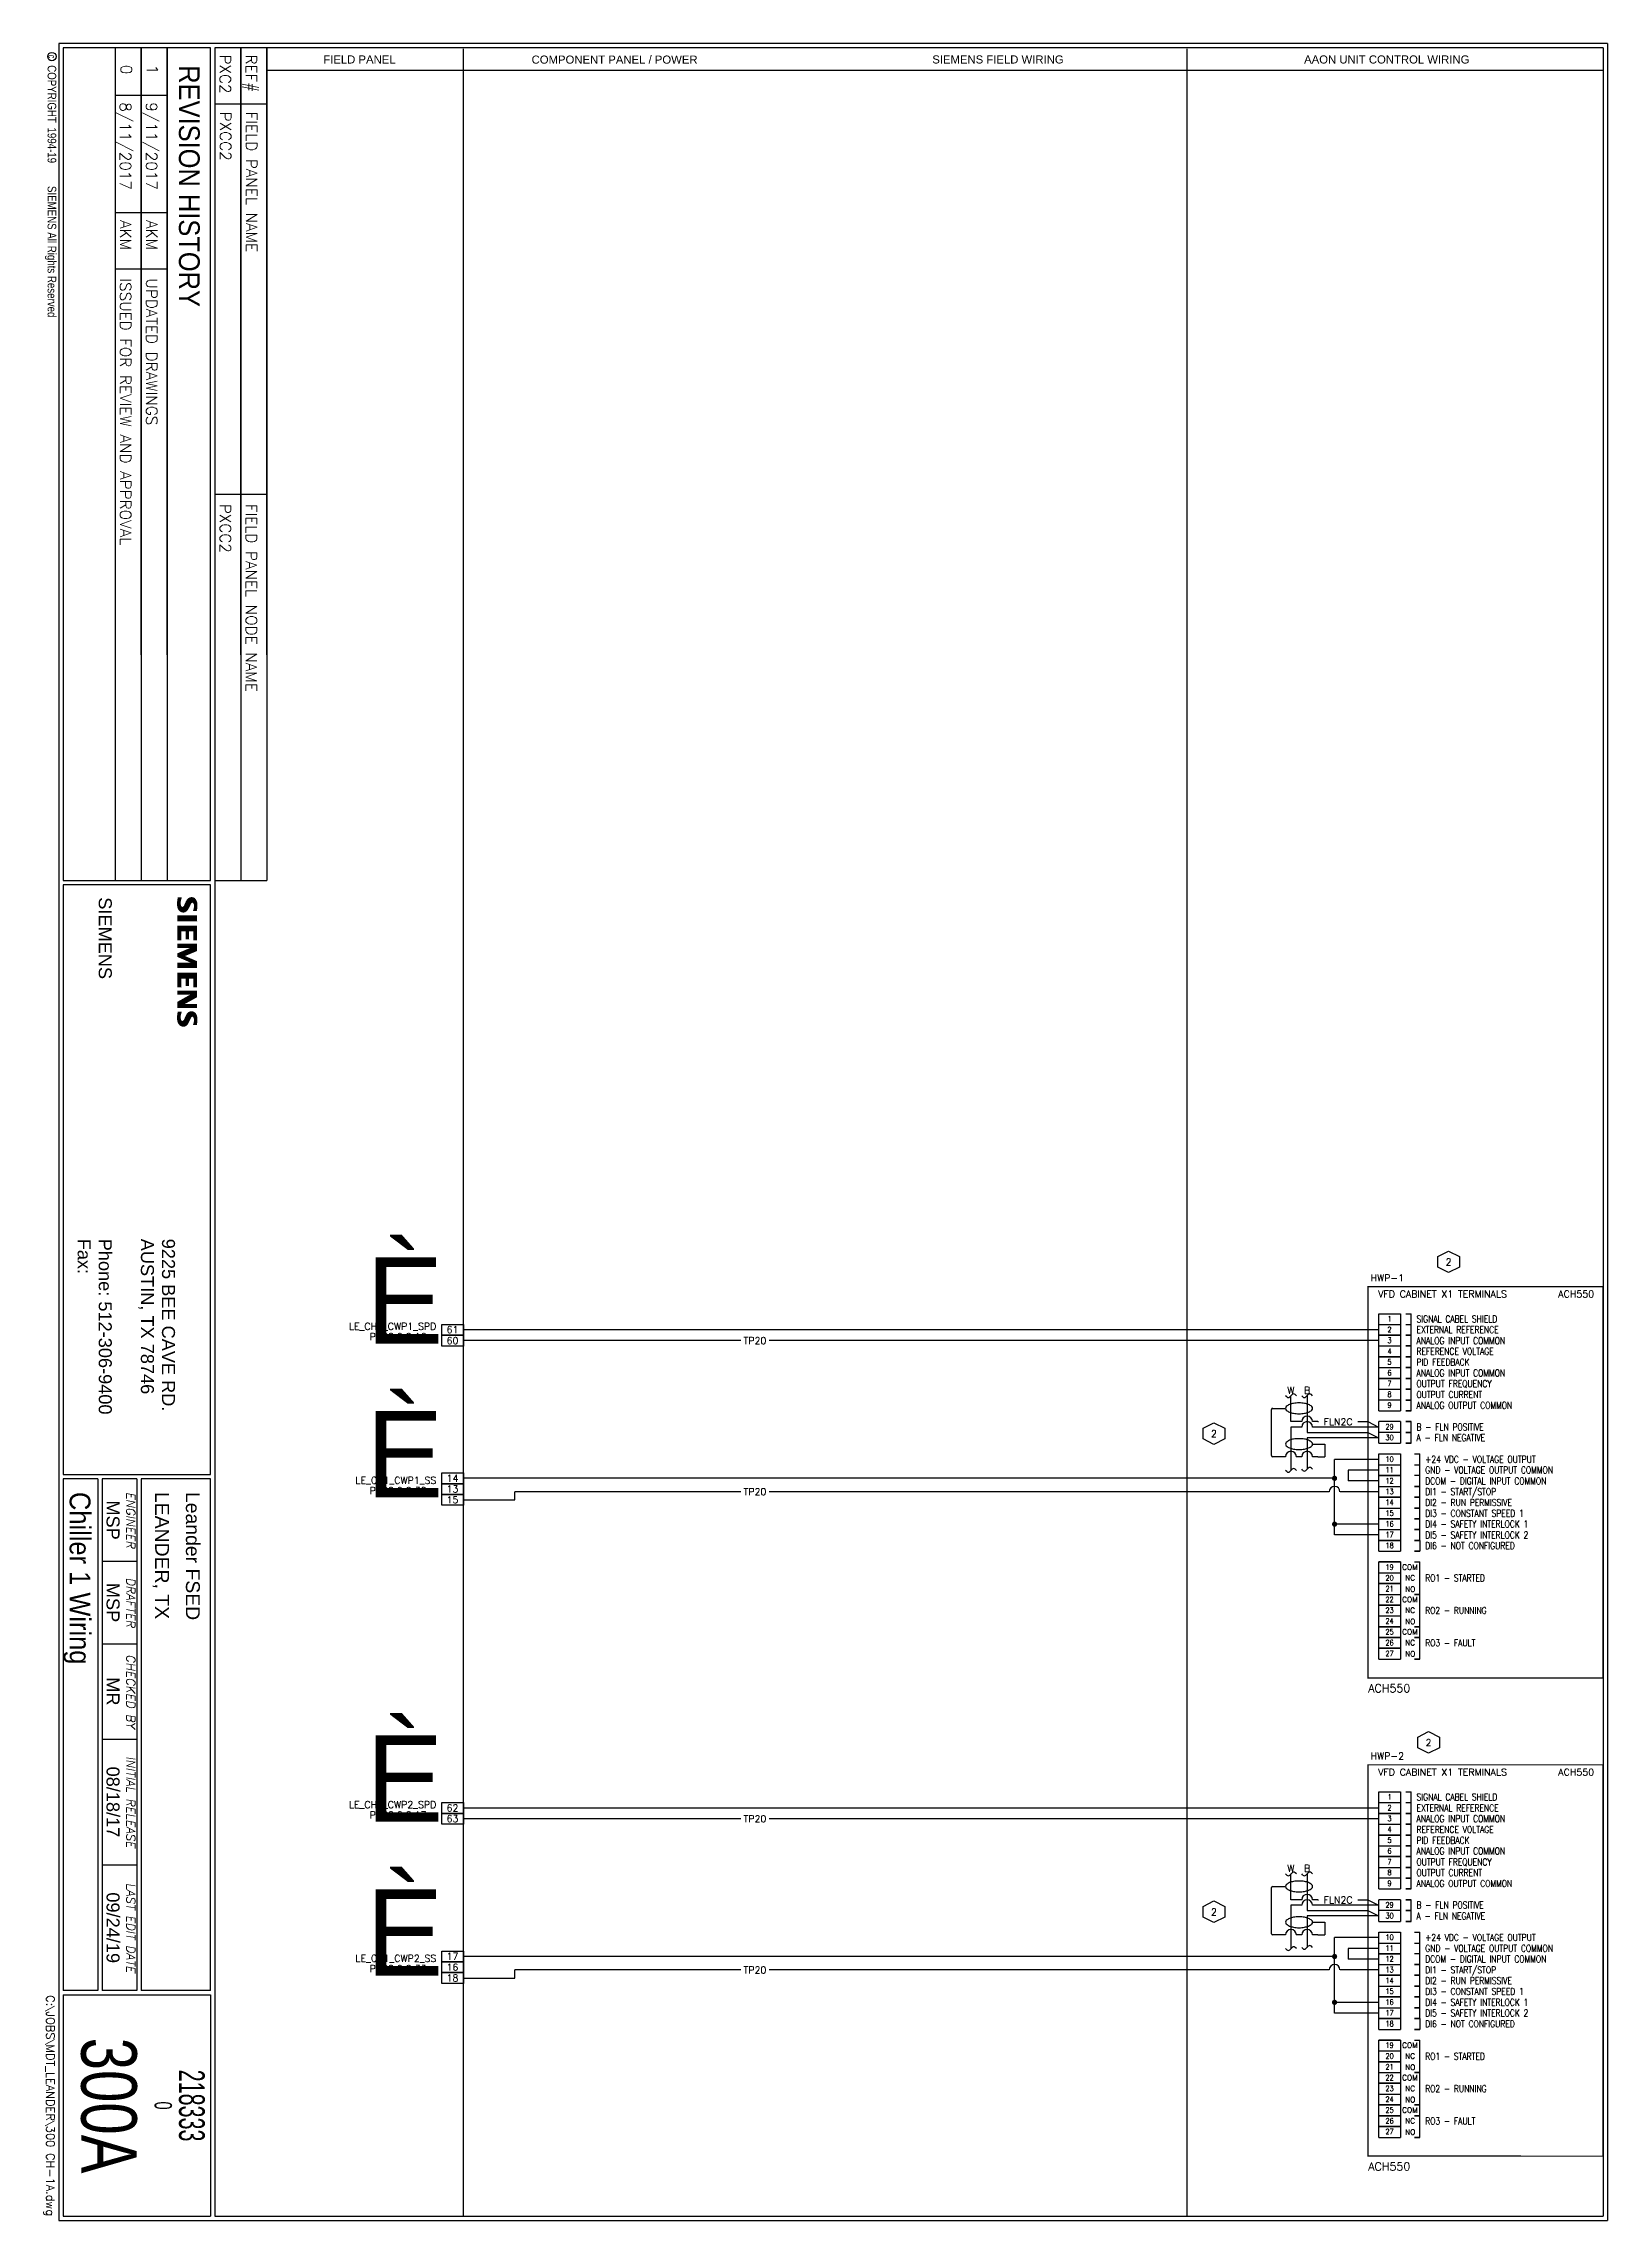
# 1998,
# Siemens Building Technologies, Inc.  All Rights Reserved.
# Model space of a CAD drawing. Extents: x -2.9 to 15.2, y -6.4 to 18.8.
import ezdxf
from ezdxf.enums import TextEntityAlignment as Align

# ---------------------------------------------------------------- set-up
doc = ezdxf.new("R2010")
doc.units = 0
doc.header["$LTSCALE"] = 0.25
doc.header["$MEASUREMENT"] = 0
doc.set_wipeout_variables(frame=1)
doc.linetypes.add('DASHED', pattern=[0.75, 0.5, -0.25])
doc.linetypes.add('DOTS', pattern=[0.25, 0, -0.25])
doc.layers.get('0').update_dxf_attribs({"linetype": 'CONTINUOUS'})
for name, color, linetype in [('ELECTRIC', 1, 'CONTINUOUS'), ('MECHSYS', 7, 'CONTINUOUS'), ('TITLE', 7, 'CONTINUOUS'), ('TITLE-REV', 7, 'CONTINUOUS'), ('TITLE_TEXT', 7, 'CONTINUOUS')]:
    doc.layers.add(name, color=color, linetype=linetype)
doc.styles.add('ARIAL', font='helv.shx')
doc.styles.add('ARIALNARROW', font='ARIALN.TTF')
doc.styles.add('HELV', font='helv')
doc.styles.add('NEWTXT', font='newtxt')
doc.styles.get("Standard").update_dxf_attribs({"font": 'simplex'})
doc.styles.add('TITLES', font='helv.shx', dxfattribs={"width": 0.75})
doc.styles.add('TITLES-JOBNO', font='helv.shx', dxfattribs={"width": 0.75})
doc.styles.add('TITLES-JOBTITLE', font='simplex.shx')
doc.styles.add('TITLES-SYS', font='helv.shx', dxfattribs={"width": 0.875})

msp = doc.modelspace()

# ---------------------------------------------------------------- texts
at = {"style": 'HELV'}
for s, p in [('FIELD PANEL', (0.781, 18.613)), ('COMPONENT PANEL / POWER', (3.734, 18.613)), ('SIEMENS FIELD WIRING', (8.171, 18.613)), ('AAON UNIT CONTROL WIRING', (12.671, 18.613))]:
    msp.add_text(s, height=0.09375, dxfattribs=at).set_placement(p, align=Align.MIDDLE)
at = {"layer": 'ELECTRIC', "color": 1}
for s, p in [('HWP-1', (12.484, 4.467)), ('HWP-2', (12.484, -1.069))]:
    msp.add_text(s, height=0.08, dxfattribs=at).set_placement(p)
at = {"layer": 'ELECTRIC'}
for p in [(12.457, -0.292), (12.457, -5.828)]:
    msp.add_text('ACH550', height=0.0938, dxfattribs=at).set_placement(p)

# ---------------------------------------------------------------- blocks, each defined once
blk = doc.blocks.new('SIEMENS')
at = {"layer": 'MECHSYS', "linetype": 'Continuous'}
for points in [[(0.077, 0.141), (0.09, 0.138), (0.098, 0.137), (0.098, 0.109), (0.084, 0.114), (0.071, 0.116), (0.059, 0.117), (0.046, 0.115), (0.044, 0.114), (0.037, 0.105), (0.043, 0.096), (0.051, 0.093), (0.077, 0.08), (0.091, 0.072), (0.1, 0.063), (0.106, 0.054), (0.109, 0.043), (0.109, 0.04), (0.107, 0.027), (0.101, 0.016), (0.092, 0.007), (0.082, 0.001), (0.07, -0.003), (0.056, -0.005), (0.047, -0.006), (0.033, -0.005), (0.024, -0.004), (0.011, -0.002), (0, 0), (0, 0.029), (0.014, 0.025), (0.028, 0.022), (0.04, 0.021), (0.044, 0.021), (0.059, 0.023), (0.067, 0.029), (0.068, 0.034), (0.061, 0.044), (0.058, 0.045), (0.029, 0.058), (0.016, 0.065), (0.007, 0.073), (0.005, 0.075), (-0.001, 0.087), (-0.003, 0.099), (-0.001, 0.112), (0.005, 0.123), (0.013, 0.13), (0.024, 0.136), (0.036, 0.14), (0.05, 0.142), (0.057, 0.142), (0.069, 0.141)], [(0.128, -0.003), (0.171, -0.003), (0.171, 0.139), (0.128, 0.139)], [(0.245, 0.113), (0.245, 0.082), (0.301, 0.082), (0.245, 0.082), (0.301, 0.082), (0.301, 0.058), (0.245, 0.058), (0.245, 0.025), (0.31, 0.025), (0.245, 0.025), (0.31, 0.025), (0.31, -0.003), (0.204, -0.003), (0.204, 0.139), (0.309, 0.139), (0.309, 0.113)], [(0.469, -0.003), (0.469, 0.091), (0.428, -0.004), (0.403, -0.004), (0.363, 0.091), (0.363, -0.003), (0.334, -0.003), (0.334, 0.139), (0.386, 0.139), (0.422, 0.052), (0.459, 0.139), (0.509, 0.139), (0.509, -0.003)], [(0.639, 0.058), (0.584, 0.058), (0.584, 0.025), (0.648, 0.025), (0.584, 0.025), (0.648, 0.025), (0.648, -0.003), (0.542, -0.003), (0.542, 0.139), (0.647, 0.139), (0.647, 0.113), (0.584, 0.113), (0.584, 0.082), (0.639, 0.082), (0.584, 0.082), (0.639, 0.082)], [(0.752, -0.003), (0.701, 0.088), (0.701, -0.003), (0.672, -0.003), (0.672, 0.139), (0.719, 0.139), (0.768, 0.05), (0.768, 0.139), (0.797, 0.139), (0.797, -0.003)], [(0.893, 0.116), (0.882, 0.117), (0.868, 0.115), (0.866, 0.114), (0.859, 0.105), (0.862, 0.098), (0.873, 0.093), (0.9, 0.08), (0.913, 0.073), (0.922, 0.065), (0.924, 0.063), (0.93, 0.051), (0.931, 0.039), (0.929, 0.026), (0.923, 0.015), (0.914, 0.007), (0.904, 0.001), (0.892, -0.003), (0.878, -0.005), (0.869, -0.006), (0.855, -0.005), (0.846, -0.004), (0.833, -0.002), (0.822, 0), (0.822, 0.029), (0.837, 0.025), (0.85, 0.022), (0.862, 0.021), (0.867, 0.021), (0.88, 0.023), (0.884, 0.024), (0.89, 0.033), (0.884, 0.043), (0.88, 0.045), (0.851, 0.058), (0.838, 0.065), (0.829, 0.073), (0.827, 0.075), (0.822, 0.086), (0.82, 0.099), (0.822, 0.112), (0.828, 0.123), (0.836, 0.131), (0.846, 0.136), (0.859, 0.14), (0.873, 0.142), (0.879, 0.142), (0.892, 0.141), (0.897, 0.141), (0.91, 0.139), (0.92, 0.137), (0.92, 0.109), (0.906, 0.114)]]:
    blk.add_hatch(color=134, dxfattribs=at).paths.add_polyline_path(points)
at = {"color": 7}
for p, q in [((0.171, 0.139), (0.171, 0.139)), ((0.301, 0.082), (0.301, 0.082)), ((0.648, 0.025), (0.648, 0.025)), ((0.768, 0.05), (0.768, 0.05))]:
    blk.add_line(p, q, dxfattribs=at)
blk = doc.blocks.new('TITLBLKVL')
at = {"layer": 'TITLE', "color": 134}
for p, q in [((20.062, 31.312), (-2.25, 31.312)), ((-2.25, 31.312), (-2.25, -0.063)), ((20.062, 31.312), (20.062, -0.063)), ((-2.25, -0.063), (20.062, -0.063))]:
    blk.add_line(p, q, dxfattribs=at)
at = {"layer": 'TITLE'}
for p, q in [((-2.188, 31.25), (-2.188, 19.25)), ((-0.063, 31.25), (-2.188, 31.25)), ((-0.687, 31.25), (-0.687, 19.25)), ((-0.063, 19.25), (-0.063, 31.25)), ((20, 31.25), (0, 31.25)), ((0, 31.25), (0, 0)), ((20, 31.25), (20, 0)), ((-2.188, 19.25), (-0.063, 19.25)), ((-2.188, 19.188), (-2.188, 10.688)), ((-0.063, 19.188), (-2.188, 19.188)), ((-0.063, 10.688), (-0.063, 19.188)), ((-2.188, 10.688), (-0.063, 10.688)), ((-2.188, 10.625), (-2.188, 3.25)), ((-1.687, 10.625), (-2.188, 10.625)), ((-1.687, 10.625), (-1.687, 3.25)), ((-1.625, 10.625), (-1.625, 3.25)), ((-1.125, 10.625), (-1.625, 10.625)), ((-1.125, 10.625), (-1.125, 3.25)), ((-1.062, 10.625), (-1.062, 3.25)), ((-0.063, 10.625), (-1.062, 10.625)), ((-0.063, 3.25), (-0.063, 10.625)), ((-1.625, 9.438), (-1.125, 9.438)), ((-1.625, 8.25), (-1.125, 8.25)), ((-1.625, 6.875), (-1.125, 6.875)), ((-1.625, 5.062), (-1.125, 5.062)), ((-1.687, 3.25), (-2.188, 3.25)), ((-2.188, 3.188), (-0.063, 3.188)), ((-2.188, 3.188), (-2.188, 0)), ((-1.125, 3.25), (-1.625, 3.25)), ((-0.063, 3.25), (-1.062, 3.25)), ((-0.063, 3.188), (-0.063, 0)), ((-2.188, 0), (-0.063, 0)), ((0, 0), (20, 0))]:
    blk.add_line(p, q, dxfattribs=at)
at = {"layer": 'TITLE_TEXT', "color": 255}
blk.add_circle((-2.349, 31.125), 0.06, dxfattribs=at)
at = {"layer": 'MECHSYS', "xscale": 2, "yscale": 2, "zscale": 2, "rotation": 270}
blk.add_blockref('SIEMENS', (-0.536, 19.005), dxfattribs=at)
at = {"layer": 'TITLE', "color": 8, "style": 'TITLES-JOBTITLE', "oblique": 10}
for s, p in [('ENGINEER', (-1.312, 10.031)), ('DRAFTER', (-1.312, 8.844)), ('CHECKED BY', (-1.312, 7.562)), ('INITIAL RELEASE', (-1.312, 5.969)), ('LAST EDIT DATE', (-1.312, 4.156))]:
    blk.add_text(s, height=0.125, rotation=270, dxfattribs=at).set_placement(p, align=Align.BOTTOM_CENTER)
at = {"layer": 'TITLE-REV', "style": 'TITLES-SYS', "width": 0.875}
blk.add_attdef('REVHISTORY', text='', height=0.3, rotation=270, dxfattribs=at).set_placement((-0.37, 31), align=Align.MIDDLE_LEFT)
at = {"layer": 'TITLE_TEXT', "color": 7, "style": 'ARIALNARROW', "width": 0.8}
blk.add_text('c', height=0.1, rotation=270, dxfattribs=at).set_placement((-2.349, 31.125), align=Align.MIDDLE)
at = {"layer": 'TITLE_TEXT', "color": 7, "style": 'ARIAL', "width": 0.8}
blk.add_text('COPYRIGHT', height=0.125, rotation=270, dxfattribs=at).set_placement((-2.412, 31))
for tag, p in [('COPY-DATE', (-2.348, 30.103)), ('COPY-NAME', (-2.348, 29.259))]:
    blk.add_attdef(tag, text='', height=0.125, rotation=270, dxfattribs=at).set_placement(p, align=Align.MIDDLE_LEFT)
at = {"layer": 'TITLE_TEXT', "style": 'ARIAL'}
for tag, p in [('BR_DIVISION', (-1.884, 19.009)), ('BR_NAME', (-1.58, 19.009)), ('BR_FAX', (-1.884, 14.088)), ('BR_PHONE', (-1.58, 14.088)), ('BR_COUNTRY', (-1.277, 14.088)), ('BR_CITY', (-0.973, 14.088)), ('BR_ADD2', (-0.67, 14.088)), ('BR_ADD1', (-0.366, 14.088))]:
    blk.add_attdef(tag, text='', height=0.188, rotation=270, dxfattribs=at).set_placement(p, align=Align.MIDDLE_LEFT)
at = {"layer": 'TITLE_TEXT', "style": 'TITLES-SYS', "width": 0.875}
blk.add_attdef('SYSTEM', (-2.094, 10.437), '', height=0.3, rotation=270, dxfattribs=at)
at = {"layer": 'TITLE_TEXT', "style": 'ARIAL'}
for tag, p in [('ENGR', (-1.562, 10.031)), ('DR', (-1.562, 8.844)), ('CHECK', (-1.562, 7.562)), ('CDATE', (-1.562, 5.969))]:
    blk.add_attdef(tag, text='', height=0.188, rotation=270, dxfattribs=at).set_placement(p, align=Align.CENTER)
at = {"layer": 'TITLE_TEXT', "style": 'ARIAL', "flags": 8}
for tag, p in [('LOCATION', (-0.762, 10.436)), ('JOB', (-0.319, 10.436))]:
    blk.add_attdef(tag, text='', height=0.2, rotation=270, dxfattribs=at).set_placement(p, align=Align.MIDDLE_LEFT)
blk.add_attdef('EDATE', text='', height=0.188, rotation=270, dxfattribs=at).set_placement((-1.562, 4.156), align=Align.CENTER)
at = {"layer": 'TITLE_TEXT'}
for tag, height, style, width, p in [('DWG', 0.8, 'TITLES', 0.75, (-1.926, 1.594)), ('JOB_NUMBER', 0.37, 'TITLES-JOBNO', 0.6, (-0.518, 1.594)), ('SYSTEM_ID', 0.25, 'TITLES-JOBNO', 0.6, (-0.87, 1.594))]:
    blk.add_attdef(tag, text='', height=height, rotation=270, dxfattribs=dict(at, style=style, width=width)).set_placement(p, align=Align.CENTER)
at = {"layer": 'TITLE_TEXT', "style": 'TITLES-JOBTITLE'}
blk.add_attdef('FULLDWG', text='', height=0.12, rotation=270, dxfattribs=at).set_placement((-2.43, 0), align=Align.RIGHT)
blk = doc.blocks.new('_SYSPTAO')
at = {"color": 1, "linetype": 'Continuous'}
for p, q in [((-0.25, 0.125), (-0.25, 0.25)), ((-0.25, 0.25), (0, 0.25)), ((-0.25, 0), (-0.25, 0.125)), ((0, 0.125), (-0.25, 0.125)), ((-0.25, 0.125), (0, 0.125)), ((0, 0), (-0.25, 0)), ((0, 0.25), (0, 0.125)), ((0, 0.125), (0, 0))]:
    blk.add_line(p, q, dxfattribs=at)
at = {"color": 7, "linetype": 'Continuous', "style": 'NEWTXT', "flags": 8}
blk.add_attdef('%%200', (-1.125, 0.028), '', height=1, dxfattribs=at)
at = {"color": 4, "linetype": 'Continuous', "flags": 8}
blk.add_attdef('PTNAME', text='', height=0.08, dxfattribs=at).set_placement((-0.313, 0.188), align=Align.RIGHT)
at = {"color": 7, "linetype": 'Continuous', "flags": 8}
for tag, p in [('T', (-1.085, 0.068)), ('CC', (-0.965, 0.068)), ('L', (-0.765, 0.068)), ('SS', (-0.655, 0.068)), ('PP', (-0.445, 0.068))]:
    blk.add_attdef(tag, p, '', height=0.08, dxfattribs=at)
blk.add_attdef('POINFUNC', text='', height=0.08, dxfattribs=at).set_placement((-0.312, -0.051), align=Align.RIGHT)
at = {"color": 1, "linetype": 'Continuous'}
for tag, p in [('TERM1', (-0.126, 0.188)), ('TERM2', (-0.126, 0.063))]:
    blk.add_attdef(tag, text='', height=0.08, dxfattribs=at).set_placement(p, align=Align.MIDDLE)
blk = doc.blocks.new('ABB_NO_BYP')
at = {"color": 1, "linetype": 'Continuous'}
for p, q in [((0, -0.062), (0, 0.062)), ((0, 0.062), (0.25, 0.062)), ((0.25, 0.062), (0.25, -0.062)), ((0, -0.188), (0, -0.062)), ((0, -0.062), (0.25, -0.062)), ((0, -0.312), (0, -0.188)), ((0, -0.188), (0.25, -0.188)), ((0.25, -0.188), (0, -0.188)), ((0.25, -0.062), (0.25, -0.188)), ((0.25, -0.188), (0.25, -0.312)), ((0, -0.438), (0, -0.312)), ((0, -0.312), (0.25, -0.312)), ((0, -0.562), (0, -0.438)), ((0, -0.438), (0.25, -0.438)), ((0.25, -0.438), (0, -0.438)), ((0.25, -0.312), (0.25, -0.438)), ((0.25, -0.438), (0.25, -0.562)), ((0, -0.688), (0, -0.562)), ((0, -0.562), (0.25, -0.562)), ((0, -0.812), (0, -0.688)), ((0.25, -0.688), (0, -0.688)), ((0, -0.688), (0.25, -0.688)), ((0.25, -0.562), (0.25, -0.688)), ((0.25, -0.688), (0.25, -0.812)), ((0, -0.938), (0, -0.812)), ((0, -0.812), (0.25, -0.812)), ((0, -1.062), (0, -0.938)), ((0.25, -0.938), (0, -0.938)), ((0.25, -0.938), (0, -0.938)), ((0.25, -0.812), (0.25, -0.938)), ((0.25, -0.938), (0.25, -1.062)), ((0, -1.062), (0.25, -1.062)), ((0.25, -1.188), (0, -1.188)), ((0, -1.312), (0, -1.188)), ((0.25, -1.188), (0.25, -1.312)), ((0.25, -1.312), (0, -1.312)), ((0.25, -1.312), (0, -1.312)), ((0, -1.438), (0, -1.312)), ((0, -1.438), (0.25, -1.438)), ((0.25, -1.312), (0.25, -1.438)), ((0, -1.688), (0, -1.562)), ((0, -1.562), (0.25, -1.562)), ((0, -1.812), (0, -1.688)), ((0, -1.688), (0.25, -1.688)), ((0.25, -1.562), (0.25, -1.688)), ((0.25, -1.688), (0.25, -1.812)), ((0, -1.938), (0, -1.812)), ((0.25, -1.812), (0, -1.812)), ((0, -1.812), (0.25, -1.812)), ((0, -2.062), (0, -1.938)), ((0, -1.938), (0.25, -1.938)), ((0.25, -1.812), (0.25, -1.938)), ((0.25, -1.938), (0.25, -2.062)), ((0, -2.188), (0, -2.062)), ((0, -2.062), (0.25, -2.062)), ((0.25, -2.062), (0, -2.062)), ((0, -2.312), (0, -2.188)), ((0, -2.188), (0.25, -2.188)), ((0.25, -2.062), (0.25, -2.188)), ((0.25, -2.188), (0.25, -2.312)), ((0, -2.438), (0, -2.312)), ((0.25, -2.312), (0, -2.312)), ((0, -2.312), (0.25, -2.312)), ((0, -2.562), (0, -2.438)), ((0, -2.438), (0.25, -2.438)), ((0.25, -2.312), (0.25, -2.438)), ((0.25, -2.438), (0.25, -2.562)), ((0, -2.688), (0, -2.562)), ((0.25, -2.562), (0, -2.562)), ((0, -2.562), (0.25, -2.562)), ((0, -2.688), (0.25, -2.688)), ((0.25, -2.562), (0.25, -2.688)), ((0, -2.938), (0, -2.812)), ((0, -2.812), (0.25, -2.812)), ((0.25, -2.812), (0, -2.812)), ((0, -3.062), (0, -2.938)), ((0, -2.938), (0.25, -2.938)), ((0.25, -2.812), (0.25, -2.938)), ((0.25, -2.938), (0.25, -3.062)), ((0, -3.188), (0, -3.062)), ((0.25, -3.062), (0, -3.062)), ((0, -3.062), (0.25, -3.062)), ((0, -3.312), (0, -3.188)), ((0, -3.188), (0.25, -3.188)), ((0.25, -3.062), (0.25, -3.188)), ((0.25, -3.188), (0.25, -3.312)), ((0, -3.438), (0, -3.312)), ((0, -3.312), (0.25, -3.312)), ((0.25, -3.312), (0, -3.312)), ((0, -3.562), (0, -3.438)), ((0, -3.438), (0.25, -3.438)), ((0.25, -3.312), (0.25, -3.438)), ((0.25, -3.438), (0.25, -3.562)), ((0, -3.688), (0, -3.562)), ((0, -3.562), (0.25, -3.562)), ((0.25, -3.562), (0, -3.562)), ((0.25, -3.562), (0, -3.562)), ((0, -3.812), (0, -3.688)), ((0.25, -3.688), (0, -3.688)), ((0, -3.688), (0.25, -3.688)), ((0.25, -3.562), (0.25, -3.688)), ((0.25, -3.688), (0.25, -3.812)), ((0, -3.938), (0, -3.812)), ((0, -3.812), (0.25, -3.812)), ((0.25, -3.812), (0, -3.812)), ((0, -3.938), (0.25, -3.938)), ((0.25, -3.812), (0.25, -3.938))]:
    blk.add_line(p, q, dxfattribs=at)
at = {"color": 7, "linetype": 'Continuous'}
for p, q in [((0.312, 0.062), (0.375, 0.062)), ((0.375, -0.188), (0.375, 0.062)), ((0.312, -0.062), (0.375, -0.062)), ((0.312, -0.188), (0.375, -0.188)), ((0.375, -0.188), (0.312, -0.188)), ((0.375, -0.438), (0.375, -0.188)), ((0.375, -0.312), (0.312, -0.312)), ((0.312, -0.312), (0.375, -0.312)), ((0.312, -0.438), (0.375, -0.438)), ((0.375, -0.438), (0.312, -0.438)), ((0.375, -0.688), (0.375, -0.438)), ((0.375, -0.562), (0.312, -0.562)), ((0.312, -0.562), (0.375, -0.562)), ((0.375, -0.688), (0.312, -0.688)), ((0.312, -0.688), (0.375, -0.688)), ((0.375, -0.938), (0.375, -0.688)), ((0.312, -0.812), (0.375, -0.812)), ((0.375, -0.812), (0.312, -0.812)), ((0.375, -0.938), (0.312, -0.938)), ((0.312, -0.938), (0.375, -0.938)), ((0.375, -0.938), (0.312, -0.938)), ((0.375, -1.062), (0.375, -0.938)), ((0.312, -1.062), (0.375, -1.062)), ((0.375, -1.062), (0.312, -1.062)), ((0.375, -1.187), (0.312, -1.187)), ((0.312, -1.187), (0.375, -1.187)), ((0.375, -1.312), (0.375, -1.187)), ((0.375, -1.312), (0.312, -1.312)), ((0.312, -1.312), (0.375, -1.312)), ((0.375, -1.312), (0.312, -1.312)), ((0.375, -1.438), (0.312, -1.438)), ((0.312, -1.438), (0.375, -1.438)), ((0.375, -1.438), (0.375, -1.312)), ((0.413, -1.562), (0.475, -1.562)), ((0.413, -1.688), (0.475, -1.688)), ((0.475, -1.812), (0.475, -1.562)), ((0.475, -1.812), (0.413, -1.812)), ((0.413, -1.938), (0.475, -1.938)), ((0.475, -1.938), (0.413, -1.938)), ((0.475, -2.062), (0.475, -1.812)), ((0.475, -2.062), (0.413, -2.062)), ((0.413, -2.062), (0.475, -2.062)), ((0.475, -2.188), (0.413, -2.188)), ((0.413, -2.188), (0.475, -2.188)), ((0.475, -2.312), (0.475, -2.062)), ((0.413, -2.312), (0.475, -2.312)), ((0.475, -2.312), (0.413, -2.312)), ((0.475, -2.438), (0.413, -2.438)), ((0.413, -2.438), (0.475, -2.438)), ((0.475, -2.562), (0.475, -2.312)), ((0.413, -2.562), (0.475, -2.562)), ((0.475, -2.562), (0.413, -2.562)), ((0.413, -2.688), (0.475, -2.688)), ((0.475, -2.688), (0.413, -2.688)), ((0.413, -2.812), (0.475, -2.812)), ((0.475, -3.188), (0.475, -2.812)), ((0.413, -3.188), (0.475, -3.188)), ((0.475, -3.188), (0.413, -3.188)), ((0.475, -3.438), (0.475, -3.188)), ((0.475, -3.688), (0.475, -3.438)), ((0.475, -3.562), (0.413, -3.562)), ((0.413, -3.562), (0.475, -3.562)), ((0.413, -3.688), (0.475, -3.688)), ((0.475, -3.688), (0.413, -3.688)), ((0.475, -3.938), (0.475, -3.688)), ((0.475, -3.938), (0.413, -3.938)), ((0.413, -3.938), (0.475, -3.938))]:
    blk.add_line(p, q, dxfattribs=at)
at = {"color": 7, "linetype": 'Continuous', "const_width": 0.015}
blk.add_lwpolyline([(-0.125, -4.155), (-0.125, 0.375), (2.594, 0.375), (2.594, -4.156)], close=True, dxfattribs=at)
at = {"layer": 'ELECTRIC'}
for p, q in [((0, -1.75), (-0.354, -1.75)), ((-0.354, -1.75), (-0.354, -1.875)), ((0, -1.875), (-0.354, -1.875))]:
    blk.add_line(p, q, dxfattribs=at)
at = {"layer": 'MECHSYS'}
blk.add_line((0.475, -2.562), (0.475, -2.688), dxfattribs=at)
at = {"color": 1}
for s, p in [('VFD CABINET X1 TERMINALS', (-0.008, 0.25)), ('ACH550', (2.078, 0.25))]:
    blk.add_text(s, height=0.08, dxfattribs=at).set_placement(p)
for s, p in [('COM', (0.271, -2.903)), ('NC', (0.305, -3.028)), ('COM', (0.271, -3.278)), ('NO', (0.305, -3.158)), ('NC', (0.305, -3.403)), ('NO', (0.305, -3.533)), ('COM', (0.271, -3.653)), ('NC', (0.305, -3.778)), ('NO', (0.305, -3.908))]:
    blk.add_text(s, height=0.0625).set_placement(p)
at = {"color": 7, "linetype": 'DASHED', "width": 0.8, "flags": 8}
blk.add_attdef('EQUIP', (-0.125, 0.458), '', height=0.12, dxfattribs=at)
blk.add_attdef('LOCAL', text='', height=0.12, dxfattribs=at).set_placement((1.25, 0.458), align=Align.RIGHT)
at = {"color": 1, "linetype": 'DASHED', "width": 0.8, "flags": 8}
for tag, p in [('1', (0.125, -0.028)), ('2', (0.125, -0.153)), ('3', (0.125, -0.278)), ('4', (0.125, -0.403)), ('5', (0.125, -0.528)), ('7', (0.125, -0.778)), ('6', (0.125, -0.653)), ('8', (0.125, -0.903)), ('9', (0.125, -1.028)), ('8', (0.125, -1.278)), ('9', (0.125, -1.403)), ('10', (0.125, -1.653)), ('11', (0.125, -1.778)), ('12', (0.125, -1.903)), ('13', (0.125, -2.028)), ('14', (0.125, -2.153)), ('15', (0.125, -2.278)), ('16', (0.125, -2.403)), ('17', (0.125, -2.528)), ('18', (0.125, -2.653)), ('20', (0.125, -3.028)), ('19', (0.125, -2.903)), ('21', (0.125, -3.153)), ('22', (0.125, -3.278)), ('23', (0.125, -3.403)), ('24', (0.125, -3.528)), ('25', (0.125, -3.653)), ('26', (0.125, -3.778)), ('27', (0.125, -3.903))]:
    blk.add_attdef(tag, text='', height=0.0625, dxfattribs=at).set_placement(p, align=Align.CENTER)
at = {"color": 7, "linetype": 'Continuous', "width": 0.8, "flags": 8}
for p in [(0.438, -0.039), (0.438, -0.164), (0.438, -0.289), (0.438, -0.414), (0.438, -0.539), (0.438, -0.664), (0.438, -0.789), (0.438, -0.914), (0.438, -1.039), (0.438, -1.289), (0.438, -1.414), (0.538, -1.664), (0.538, -1.789), (0.538, -1.914), (0.538, -2.039), (0.538, -2.164), (0.538, -2.289), (0.538, -2.414), (0.538, -2.539), (0.538, -2.664), (0.538, -3.039), (0.538, -3.414), (0.538, -3.789)]:
    blk.add_attdef('TERMD', p, '', height=0.08, dxfattribs=at)
blk = doc.blocks.new('_SYSPTDO')
at = {"color": 1, "linetype": 'Continuous'}
for p, q in [((-0.25, 0.25), (-0.25, 0.375)), ((-0.25, 0.375), (0, 0.375)), ((0, 0.375), (0, 0.25)), ((-0.25, 0.125), (-0.25, 0.25)), ((0, 0.25), (-0.25, 0.25)), ((-0.25, 0.25), (0, 0.25)), ((-0.25, 0), (-0.25, 0.125)), ((0, 0.125), (-0.25, 0.125)), ((-0.25, 0.125), (0, 0.125)), ((0, 0), (-0.25, 0)), ((0, 0.25), (0, 0.125)), ((0, 0.125), (0, 0))]:
    blk.add_line(p, q, dxfattribs=at)
at = {"color": 7, "linetype": 'Continuous', "style": 'NEWTXT', "flags": 8}
blk.add_attdef('%%200', (-1.125, 0.09), '', height=1, dxfattribs=at)
at = {"color": 4, "linetype": 'Continuous', "flags": 8}
blk.add_attdef('PTNAME', text='', height=0.08, dxfattribs=at).set_placement((-0.313, 0.25), align=Align.RIGHT)
at = {"color": 1, "linetype": 'Continuous'}
for tag, p in [('TERM1', (-0.126, 0.313)), ('TERM2', (-0.126, 0.188)), ('TERM3', (-0.126, 0.063))]:
    blk.add_attdef(tag, text='', height=0.08, dxfattribs=at).set_placement(p, align=Align.MIDDLE)
at = {"color": 7, "linetype": 'Continuous', "flags": 8}
for tag, p in [('T', (-1.085, 0.13)), ('CC', (-0.965, 0.13)), ('L', (-0.765, 0.13)), ('SS', (-0.655, 0.13)), ('PP', (-0.445, 0.13))]:
    blk.add_attdef(tag, p, '', height=0.08, dxfattribs=at)
blk.add_attdef('POINFUNC', text='', height=0.08, dxfattribs=at).set_placement((-0.312, 0.011), align=Align.RIGHT)
blk = doc.blocks.new('_SYSITAG')
for p, q in [((-0.125, 0.062), (0, 0.125)), ((-0.125, -0.062), (-0.125, 0.062)), ((0, 0.125), (0.125, 0.062)), ((0.125, 0.062), (0.125, -0.062)), ((0, -0.125), (-0.125, -0.062)), ((0.125, -0.062), (0, -0.125))]:
    blk.add_line(p, q)
at = {"color": 1}
blk.add_attdef('TERMTAG', text='', height=0.08, dxfattribs=at).set_placement((-0.001, -0.002), align=Align.MIDDLE)
blk = doc.blocks.new('JUMP-E')
at = {"color": 1}
for p, q in [((-0.0625, 0), (-0.125, 0)), ((0.125, 0), (0.0625, 0))]:
    blk.add_line(p, q, dxfattribs=at)
blk.add_arc((0, 0), 0.0625, 0, 180, dxfattribs=at)
blk = doc.blocks.new('SQB')
for p, q in [((0, 0.125), (-0.027, 0.098)), ((-0.027, 0.027), (0.027, -0.027)), ((0.027, -0.098), (0, -0.125))]:
    blk.add_line(p, q)
for centre, start, end in [((0.008, 0.063), 135, 225), ((-0.008, -0.063), 315, 45)]:
    blk.add_arc(centre, 0.05, start, end)
blk = doc.blocks.new('A$C45081FC0')
at = {"color": 1}
for p, q in [((0.313, 0.587), (0.313, 0.886)), ((0.5, 0.886), (0.5, 0.462)), ((0.1, 0.74), (0.25, 0.74)), ((0.375, 0.587), (0.313, 0.587)), ((0.438, 0.524), (0.313, 0.524)), ((0.313, 0.524), (0.313, 0.021)), ((1.328, 0.524), (0.563, 0.524)), ((0.625, 0.587), (1.203, 0.587)), ((1.203, 0.587), (1.328, 0.524)), ((0.5, 0.462), (1.203, 0.462)), ((0.5, 0.399), (0.5, 0.035)), ((1.328, 0.399), (0.5, 0.399)), ((0.563, 0.326), (0.689, 0.326)), ((0.689, 0.326), (0.704, 0.326)), ((0.704, 0.326), (0.704, 0.18)), ((1.203, 0.462), (1.328, 0.399)), ((0.25, 0.18), (0.188, 0.18)), ((0.438, 0.18), (0.375, 0.18)), ((0.438, 0.18), (0.375, 0.18)), ((0.625, 0.18), (0.563, 0.18)), ((0.625, 0.18), (0.689, 0.18)), ((0.689, 0.18), (0.704, 0.18))]:
    blk.add_line(p, q, dxfattribs=at)
for centre, radius, start, end in [((0.278, 0.74), 0.028, 133.9999, 180), ((0.339, 0.678), 0.115, 111.8014, 133.9999), ((0.379, 0.576), 0.225, 99.4076, 111.8014), ((0.406, 0.413), 0.39, 90, 99.4076), ((0.406, 0.413), 0.39, 80.5924, 90), ((0.433, 0.576), 0.225, 68.1986, 80.5924), ((0.474, 0.678), 0.115, 46.0001, 68.1986), ((0.535, 0.74), 0.028, 0, 46.0001), ((0.278, 0.74), 0.028, 180, 226.0001), ((0.339, 0.803), 0.115, 226.0001, 248.1986), ((0.379, 0.905), 0.225, 248.1986, 260.5924), ((0.406, 1.068), 0.39, 260.5924, 270), ((0.406, 1.068), 0.39, 270, 279.4076), ((0.433, 0.905), 0.225, 279.4076, 291.8014), ((0.474, 0.803), 0.115, 291.8014, 313.9999), ((0.535, 0.74), 0.028, 313.9999, 360), ((0.278, 0.326), 0.028, 133.9999, 180), ((0.278, 0.326), 0.028, 180, 226.0001), ((0.339, 0.263), 0.115, 111.8014, 133.9999), ((0.339, 0.389), 0.115, 226.0001, 248.1986), ((0.379, 0.162), 0.225, 99.4076, 111.8014), ((0.379, 0.491), 0.225, 248.1986, 260.5924), ((0.406, -0.001), 0.39, 90, 99.4076), ((0.406, 0.653), 0.39, 260.5924, 270), ((0.406, -0.001), 0.39, 80.5924, 90), ((0.406, 0.653), 0.39, 270, 279.4076), ((0.433, 0.162), 0.225, 68.1986, 80.5924), ((0.433, 0.491), 0.225, 279.4076, 291.8014), ((0.474, 0.263), 0.115, 46.0001, 68.1986), ((0.474, 0.389), 0.115, 291.8014, 313.9999), ((0.535, 0.326), 0.028, 0, 46.0001), ((0.535, 0.326), 0.028, 313.9999, 360), ((0.313, 0.18), 0.0625, 0, 180), ((0.5, 0.18), 0.0625, 0, 180)]:
    blk.add_arc(centre, radius, start, end, dxfattribs=at)
at = {"layer": 'ELECTRIC', "color": 1}
for p, q in [((0.087, 0.193), (0.087, 0.728)), ((0.188, 0.18), (0.1, 0.18))]:
    blk.add_line(p, q, dxfattribs=at)
at = {"layer": 'ELECTRIC'}
blk.add_line((0.313, 0.524), (0.313, 0.282), dxfattribs=at)
blk.add_arc((0.1, 0.728), 0.0125, 90, 180, dxfattribs=at)
at = {"layer": 'ELECTRIC', "color": 1}
blk.add_arc((0.1, 0.193), 0.0125, 180, 270, dxfattribs=at)
at = {"color": 1, "xscale": 0.5, "yscale": 0.5, "zscale": 0.5, "rotation": 270}
for p in [(0.313, 0.886), (0.5, 0.886), (0.313, 0.021), (0.5, 0.035)]:
    blk.add_blockref('SQB', p, dxfattribs=at)
at = {"color": 2, "linetype": 'DOTS'}
blk.add_blockref('JUMP-E', (0.5, 0.587), dxfattribs=at)
at = {"layer": 'ELECTRIC'}
for s, p in [('W', (0.313, 0.886)), ('B', (0.5, 0.886))]:
    blk.add_text(s, height=0.08, dxfattribs=at).set_placement(p, align=Align.BOTTOM_CENTER)
at = {"layer": 'ELECTRIC', "insert": (0.859, 0.584), "char_height": 0.08, "width": 0.45003, "attachment_point": 5, "bg_fill": 3, "box_fill_scale": 1, "bg_fill_color": 256, "bg_fill_transparency": 3932447}
blk.add_mtext('\\pxqc;FLN2C', dxfattribs=at)
at = {"color": 2, "linetype": 'DOTS'}
blk.add_blockref('JUMP-E', (0.5, 0.524), dxfattribs=at)
blk = doc.blocks.new('_CTLRS')
for p, q in [((0, 0), (0, -0.188)), ((4.375, 0), (0, 0)), ((0.406, 0), (0.406, -0.188)), ((3.219, 0), (3.219, -0.188)), ((6, -0.188), (6, 0)), ((0, -0.188), (6, -0.188)), ((0, -0.188), (0.062, -0.188))]:
    blk.add_line(p, q)
at = {"layer": 'TITLE-REV'}
blk.add_line((0, 0), (6, 0), dxfattribs=at)
for tag, p in [('DATE', (0.048, -0.153)), ('ENGR', (0.46, -0.151)), ('DES', (3.286, -0.152))]:
    blk.add_attdef(tag, p, '', height=0.08)
blk = doc.blocks.new('_REV')
for p, q in [((0, 0), (0, -0.188)), ((4.375, 0), (0, 0)), ((0.344, 0), (0.344, -0.188)), ((1.188, 0), (1.188, -0.188)), ((1.594, 0), (1.594, -0.188)), ((6, -0.188), (6, 0)), ((0, -0.188), (6, -0.188)), ((0, -0.188), (0.062, -0.188))]:
    blk.add_line(p, q)
at = {"layer": 'TITLE-REV'}
blk.add_line((0, 0), (6, 0), dxfattribs=at)
blk.add_attdef('NOTES', text='', height=0.08).set_placement((0.156, -0.147), align=Align.CENTER)
for tag, p in [('DATE', (0.392, -0.153)), ('ENGR', (1.241, -0.151)), ('DES', (1.661, -0.152))]:
    blk.add_attdef(tag, p, '', height=0.08)

# ---------------------------------------------------------------- linework, layer by layer
for points in [[(1.984, 18.738, 0.015, 0.015, 0), (1.984, -6.356, 0.015, 0.015, 0)], [(10.359, 18.738, 0.015, 0.015, 0), (10.359, -6.356, 0.015, 0.015, 0)], [(-0.289, 18.488, 0.015, 0.015, 0), (15.175, 18.488, 0.015, 0.015, 0)]]:
    msp.add_lwpolyline(points, format="xyseb")
at = {"layer": 'ELECTRIC'}
for p, q in [((12.578, 3.905), (1.984, 3.905)), ((12.578, 3.78), (1.984, 3.78)), ((12.578, 2.405), (12.067, 2.405)), ((12.067, 1.53), (12.067, 2.405)), ((12.067, 2.186), (1.984, 2.186)), ((12.005, 2.03), (2.578, 2.03)), ((2.578, 1.936), (2.578, 2.03)), ((12.578, 2.03), (12.13, 2.03)), ((1.984, 1.936), (2.578, 1.936)), ((12.578, 1.655), (12.067, 1.655)), ((12.578, 1.53), (12.067, 1.53)), ((12.578, -1.631), (1.984, -1.631)), ((12.578, -1.756), (1.984, -1.756)), ((12.578, -3.131), (12.067, -3.131)), ((12.067, -4.006), (12.067, -3.131)), ((12.067, -3.35), (1.984, -3.35)), ((12.005, -3.506), (2.578, -3.506)), ((2.578, -3.6), (2.578, -3.506)), ((12.578, -3.506), (12.13, -3.506)), ((1.984, -3.6), (2.578, -3.6)), ((12.578, -3.881), (12.067, -3.881)), ((12.578, -4.006), (12.067, -4.006))]:
    msp.add_line(p, q, dxfattribs=at)
at = {"layer": 'ELECTRIC', "const_width": 0.03}
for points in [[(12.052, 2.186, 1), (12.082, 2.186, 1)], [(12.052, 1.655, 1), (12.082, 1.655, 1)], [(12.052, -3.35, 1), (12.082, -3.35, 1)], [(12.052, -3.881, 1), (12.082, -3.881, 1)]]:
    msp.add_lwpolyline(points, format="xyb", close=True, dxfattribs=at)
at = {"layer": 'ELECTRIC'}
for centre in [(12.067, 2.03), (12.067, -3.506)]:
    msp.add_arc(centre, 0.0625, 0, 180, dxfattribs=at)

# ---------------------------------------------------------------- block references
for p in [(10.671, 2.704), (10.671, -2.832)]:
    msp.add_blockref('_SYSITAG', p).add_auto_attribs({'TERMTAG': '2'})
ref = msp.add_blockref('ABB_NO_BYP', (12.578, 4.03), dxfattribs=at)
ref.add_attrib('TERMD', 'B - FLN POSITIVE', (13.015, 2.741), dxfattribs={"layer": '0', "color": 7, "linetype": 'Continuous', "height": 0.08, "width": 0.8})
ref.add_attrib('TERMD', 'A - FLN NEGATIVE', (13.015, 2.616), dxfattribs={"layer": '0', "color": 7, "linetype": 'Continuous', "height": 0.08, "width": 0.8})
ref.add_attrib('TERMD', 'GND - VOLTAGE OUTPUT COMMON', (13.116, 2.241), dxfattribs={"layer": '0', "color": 7, "linetype": 'Continuous', "height": 0.08, "width": 0.8})
ref.add_attrib('TERMD', '+24 VDC - VOLTAGE OUTPUT', (13.116, 2.366), dxfattribs={"layer": '0', "color": 7, "linetype": 'Continuous', "height": 0.08, "width": 0.8})
ref.add_attrib('TERMD', 'DI1 - START/STOP', (13.116, 1.991), dxfattribs={"layer": '0', "color": 7, "linetype": 'Continuous', "height": 0.08, "width": 0.8})
ref.add_attrib('TERMD', 'DCOM - DIGITAL INPUT COMMON', (13.116, 2.116), dxfattribs={"layer": '0', "color": 7, "linetype": 'Continuous', "height": 0.08, "width": 0.8})
ref.add_attrib('TERMD', 'ANALOG OUTPUT COMMON', (13.015, 2.991), dxfattribs={"layer": '0', "color": 7, "linetype": 'Continuous', "height": 0.08, "width": 0.8})
ref.add_attrib('TERMD', 'EXTERNAL REFERENCE', (13.015, 3.866), dxfattribs={"layer": '0', "color": 7, "linetype": 'Continuous', "height": 0.08, "width": 0.8})
ref.add_attrib('TERMD', 'ANALOG INPUT COMMON', (13.015, 3.741), dxfattribs={"layer": '0', "color": 7, "linetype": 'Continuous', "height": 0.08, "width": 0.8})
ref.add_attrib('TERMD', 'PID FEEDBACK', (13.015, 3.491), dxfattribs={"layer": '0', "color": 7, "linetype": 'Continuous', "height": 0.08, "width": 0.8})
ref.add_attrib('TERMD', 'ANALOG INPUT COMMON', (13.015, 3.366), dxfattribs={"layer": '0', "color": 7, "linetype": 'Continuous', "height": 0.08, "width": 0.8})
ref.add_attrib('TERMD', 'OUTPUT FREQUENCY', (13.015, 3.241), dxfattribs={"layer": '0', "color": 7, "linetype": 'Continuous', "height": 0.08, "width": 0.8})
ref.add_attrib('TERMD', 'OUTPUT CURRENT', (13.015, 3.116), dxfattribs={"layer": '0', "color": 7, "linetype": 'Continuous', "height": 0.08, "width": 0.8})
ref.add_attrib('TERMD', 'REFERENCE VOLTAGE', (13.015, 3.616), dxfattribs={"layer": '0', "color": 7, "linetype": 'Continuous', "height": 0.08, "width": 0.8})
ref.add_attrib('TERMD', 'SIGNAL CABEL SHIELD', (13.015, 3.991), dxfattribs={"layer": '0', "color": 7, "linetype": 'Continuous', "height": 0.08, "width": 0.8})
ref.add_attrib('TERMD', 'DI6 - NOT CONFIGURED', (13.116, 1.366), dxfattribs={"layer": '0', "color": 7, "linetype": 'Continuous', "height": 0.08, "width": 0.8})
ref.add_attrib('TERMD', 'DI5 - SAFETY INTERLOCK 2', (13.116, 1.491), dxfattribs={"layer": '0', "color": 7, "linetype": 'Continuous', "height": 0.08, "width": 0.8})
ref.add_attrib('TERMD', 'DI3 - CONSTANT SPEED 1', (13.116, 1.741), dxfattribs={"layer": '0', "color": 7, "linetype": 'Continuous', "height": 0.08, "width": 0.8})
ref.add_attrib('TERMD', 'DI2 - RUN PERMISSIVE', (13.116, 1.866), dxfattribs={"layer": '0', "color": 7, "linetype": 'Continuous', "height": 0.08, "width": 0.8})
ref.add_attrib('TERMD', 'DI4 - SAFETY INTERLOCK 1', (13.116, 1.616), dxfattribs={"layer": '0', "color": 7, "linetype": 'Continuous', "height": 0.08, "width": 0.8})
ref.add_attrib('TERMD', 'RO2 - RUNNING', (13.116, 0.616), dxfattribs={"layer": '0', "color": 7, "linetype": 'Continuous', "height": 0.08, "width": 0.8})
ref.add_attrib('TERMD', 'RO3 - FAULT', (13.116, 0.241), dxfattribs={"layer": '0', "color": 7, "linetype": 'Continuous', "height": 0.08, "width": 0.8})
ref.add_attrib('TERMD', 'RO1 - STARTED', (13.116, 0.991), dxfattribs={"layer": '0', "color": 7, "linetype": 'Continuous', "height": 0.08, "width": 0.8})
ref.add_attrib('8', '29', dxfattribs={"layer": '0', "color": 1, "linetype": 'DASHED', "height": 0.0625, "width": 0.8}).set_placement((12.703, 2.752), align=Align.CENTER)
ref.add_attrib('9', '30', dxfattribs={"layer": '0', "color": 1, "linetype": 'DASHED', "height": 0.0625, "width": 0.8}).set_placement((12.703, 2.627), align=Align.CENTER)
ref.add_attrib('10', '10', dxfattribs={"layer": '0', "color": 1, "linetype": 'DASHED', "height": 0.0625, "width": 0.8}).set_placement((12.703, 2.377), align=Align.CENTER)
ref.add_attrib('11', '11', dxfattribs={"layer": '0', "color": 1, "linetype": 'DASHED', "height": 0.0625, "width": 0.8}).set_placement((12.703, 2.252), align=Align.CENTER)
ref.add_attrib('12', '12', dxfattribs={"layer": '0', "color": 1, "linetype": 'DASHED', "height": 0.0625, "width": 0.8}).set_placement((12.703, 2.127), align=Align.CENTER)
ref.add_attrib('13', '13', dxfattribs={"layer": '0', "color": 1, "linetype": 'DASHED', "height": 0.0625, "width": 0.8}).set_placement((12.703, 2.002), align=Align.CENTER)
ref.add_attrib('14', '14', dxfattribs={"layer": '0', "color": 1, "linetype": 'DASHED', "height": 0.0625, "width": 0.8}).set_placement((12.703, 1.877), align=Align.CENTER)
ref.add_attrib('15', '15', dxfattribs={"layer": '0', "color": 1, "linetype": 'DASHED', "height": 0.0625, "width": 0.8}).set_placement((12.703, 1.752), align=Align.CENTER)
ref.add_attrib('16', '16', dxfattribs={"layer": '0', "color": 1, "linetype": 'DASHED', "height": 0.0625, "width": 0.8}).set_placement((12.703, 1.627), align=Align.CENTER)
ref.add_attrib('17', '17', dxfattribs={"layer": '0', "color": 1, "linetype": 'DASHED', "height": 0.0625, "width": 0.8}).set_placement((12.703, 1.502), align=Align.CENTER)
ref.add_attrib('18', '18', dxfattribs={"layer": '0', "color": 1, "linetype": 'DASHED', "height": 0.0625, "width": 0.8}).set_placement((12.703, 1.377), align=Align.CENTER)
ref.add_attrib('19', '19', dxfattribs={"layer": '0', "color": 1, "linetype": 'DASHED', "height": 0.0625, "width": 0.8}).set_placement((12.703, 1.127), align=Align.CENTER)
ref.add_attrib('20', '20', dxfattribs={"layer": '0', "color": 1, "linetype": 'DASHED', "height": 0.0625, "width": 0.8}).set_placement((12.703, 1.002), align=Align.CENTER)
ref.add_attrib('21', '21', dxfattribs={"layer": '0', "color": 1, "linetype": 'DASHED', "height": 0.0625, "width": 0.8}).set_placement((12.703, 0.877), align=Align.CENTER)
ref.add_attrib('22', '22', dxfattribs={"layer": '0', "color": 1, "linetype": 'DASHED', "height": 0.0625, "width": 0.8}).set_placement((12.703, 0.752), align=Align.CENTER)
ref.add_attrib('23', '23', dxfattribs={"layer": '0', "color": 1, "linetype": 'DASHED', "height": 0.0625, "width": 0.8}).set_placement((12.703, 0.627), align=Align.CENTER)
ref.add_attrib('24', '24', dxfattribs={"layer": '0', "color": 1, "linetype": 'DASHED', "height": 0.0625, "width": 0.8}).set_placement((12.703, 0.502), align=Align.CENTER)
ref.add_attrib('25', '25', dxfattribs={"layer": '0', "color": 1, "linetype": 'DASHED', "height": 0.0625, "width": 0.8}).set_placement((12.703, 0.377), align=Align.CENTER)
ref.add_attrib('26', '26', dxfattribs={"layer": '0', "color": 1, "linetype": 'DASHED', "height": 0.0625, "width": 0.8}).set_placement((12.703, 0.252), align=Align.CENTER)
ref.add_attrib('27', '27', dxfattribs={"layer": '0', "color": 1, "linetype": 'DASHED', "height": 0.0625, "width": 0.8}).set_placement((12.703, 0.127), align=Align.CENTER)
ref.add_attrib('9', '9', dxfattribs={"layer": '0', "color": 1, "linetype": 'DASHED', "height": 0.0625, "width": 0.8}).set_placement((12.703, 3.002), align=Align.CENTER)
ref.add_attrib('8', '8', dxfattribs={"layer": '0', "color": 1, "linetype": 'DASHED', "height": 0.0625, "width": 0.8}).set_placement((12.703, 3.127), align=Align.CENTER)
ref.add_attrib('7', '7', dxfattribs={"layer": '0', "color": 1, "linetype": 'DASHED', "height": 0.0625, "width": 0.8}).set_placement((12.703, 3.252), align=Align.CENTER)
ref.add_attrib('6', '6', dxfattribs={"layer": '0', "color": 1, "linetype": 'DASHED', "height": 0.0625, "width": 0.8}).set_placement((12.703, 3.377), align=Align.CENTER)
ref.add_attrib('5', '5', dxfattribs={"layer": '0', "color": 1, "linetype": 'DASHED', "height": 0.0625, "width": 0.8}).set_placement((12.703, 3.502), align=Align.CENTER)
ref.add_attrib('4', '4', dxfattribs={"layer": '0', "color": 1, "linetype": 'DASHED', "height": 0.0625, "width": 0.8}).set_placement((12.703, 3.627), align=Align.CENTER)
ref.add_attrib('3', '3', dxfattribs={"layer": '0', "color": 1, "linetype": 'DASHED', "height": 0.0625, "width": 0.8}).set_placement((12.703, 3.752), align=Align.CENTER)
ref.add_attrib('2', '2', dxfattribs={"layer": '0', "color": 1, "linetype": 'DASHED', "height": 0.0625, "width": 0.8}).set_placement((12.703, 3.877), align=Align.CENTER)
ref.add_attrib('1', '1', dxfattribs={"layer": '0', "color": 1, "linetype": 'DASHED', "height": 0.0625, "width": 0.8}).set_placement((12.703, 4.002), align=Align.CENTER)
ref = msp.add_blockref('_SYSPTDO', (1.984, 1.874), dxfattribs=at)
ref.add_attrib('PTNAME', 'LE_CH1_CWP1_SS', dxfattribs={"layer": '0', "color": 4, "linetype": 'Continuous', "height": 0.08, "flags": 8}).set_placement((1.671, 2.124), align=Align.RIGHT)
ref.add_attrib('T', 'PXC2:0.0.32', (0.899, 2.004), dxfattribs={"layer": '0', "color": 7, "linetype": 'Continuous', "height": 0.08, "flags": 8})
ref.add_attrib('%%200', '%%200', (0.859, 1.964), dxfattribs={"layer": '0', "color": 7, "linetype": 'Continuous', "height": 1, "style": 'NEWTXT', "flags": 8})
ref.add_attrib('TERM1', '14', dxfattribs={"layer": '0', "color": 1, "linetype": 'Continuous', "height": 0.08}).set_placement((1.858, 2.187), align=Align.MIDDLE)
ref.add_attrib('TERM2', '13', dxfattribs={"layer": '0', "color": 1, "linetype": 'Continuous', "height": 0.08}).set_placement((1.858, 2.062), align=Align.MIDDLE)
ref.add_attrib('TERM3', '15', dxfattribs={"layer": '0', "color": 1, "linetype": 'Continuous', "height": 0.08}).set_placement((1.858, 1.937), align=Align.MIDDLE)
ref = msp.add_blockref('ABB_NO_BYP', (12.578, -1.506), dxfattribs=at)
ref.add_attrib('TERMD', 'B - FLN POSITIVE', (13.015, -2.795), dxfattribs={"layer": '0', "color": 7, "linetype": 'Continuous', "height": 0.08, "width": 0.8})
ref.add_attrib('TERMD', 'A - FLN NEGATIVE', (13.015, -2.92), dxfattribs={"layer": '0', "color": 7, "linetype": 'Continuous', "height": 0.08, "width": 0.8})
ref.add_attrib('TERMD', 'GND - VOLTAGE OUTPUT COMMON', (13.116, -3.295), dxfattribs={"layer": '0', "color": 7, "linetype": 'Continuous', "height": 0.08, "width": 0.8})
ref.add_attrib('TERMD', '+24 VDC - VOLTAGE OUTPUT', (13.116, -3.17), dxfattribs={"layer": '0', "color": 7, "linetype": 'Continuous', "height": 0.08, "width": 0.8})
ref.add_attrib('TERMD', 'DI1 - START/STOP', (13.116, -3.545), dxfattribs={"layer": '0', "color": 7, "linetype": 'Continuous', "height": 0.08, "width": 0.8})
ref.add_attrib('TERMD', 'DCOM - DIGITAL INPUT COMMON', (13.116, -3.42), dxfattribs={"layer": '0', "color": 7, "linetype": 'Continuous', "height": 0.08, "width": 0.8})
ref.add_attrib('TERMD', 'ANALOG OUTPUT COMMON', (13.015, -2.545), dxfattribs={"layer": '0', "color": 7, "linetype": 'Continuous', "height": 0.08, "width": 0.8})
ref.add_attrib('TERMD', 'EXTERNAL REFERENCE', (13.015, -1.67), dxfattribs={"layer": '0', "color": 7, "linetype": 'Continuous', "height": 0.08, "width": 0.8})
ref.add_attrib('TERMD', 'ANALOG INPUT COMMON', (13.015, -1.795), dxfattribs={"layer": '0', "color": 7, "linetype": 'Continuous', "height": 0.08, "width": 0.8})
ref.add_attrib('TERMD', 'PID FEEDBACK', (13.015, -2.045), dxfattribs={"layer": '0', "color": 7, "linetype": 'Continuous', "height": 0.08, "width": 0.8})
ref.add_attrib('TERMD', 'ANALOG INPUT COMMON', (13.015, -2.17), dxfattribs={"layer": '0', "color": 7, "linetype": 'Continuous', "height": 0.08, "width": 0.8})
ref.add_attrib('TERMD', 'OUTPUT FREQUENCY', (13.015, -2.295), dxfattribs={"layer": '0', "color": 7, "linetype": 'Continuous', "height": 0.08, "width": 0.8})
ref.add_attrib('TERMD', 'OUTPUT CURRENT', (13.015, -2.42), dxfattribs={"layer": '0', "color": 7, "linetype": 'Continuous', "height": 0.08, "width": 0.8})
ref.add_attrib('TERMD', 'REFERENCE VOLTAGE', (13.015, -1.92), dxfattribs={"layer": '0', "color": 7, "linetype": 'Continuous', "height": 0.08, "width": 0.8})
ref.add_attrib('TERMD', 'SIGNAL CABEL SHIELD', (13.015, -1.545), dxfattribs={"layer": '0', "color": 7, "linetype": 'Continuous', "height": 0.08, "width": 0.8})
ref.add_attrib('TERMD', 'DI6 - NOT CONFIGURED', (13.116, -4.17), dxfattribs={"layer": '0', "color": 7, "linetype": 'Continuous', "height": 0.08, "width": 0.8})
ref.add_attrib('TERMD', 'DI5 - SAFETY INTERLOCK 2', (13.116, -4.045), dxfattribs={"layer": '0', "color": 7, "linetype": 'Continuous', "height": 0.08, "width": 0.8})
ref.add_attrib('TERMD', 'DI3 - CONSTANT SPEED 1', (13.116, -3.795), dxfattribs={"layer": '0', "color": 7, "linetype": 'Continuous', "height": 0.08, "width": 0.8})
ref.add_attrib('TERMD', 'DI2 - RUN PERMISSIVE', (13.116, -3.67), dxfattribs={"layer": '0', "color": 7, "linetype": 'Continuous', "height": 0.08, "width": 0.8})
ref.add_attrib('TERMD', 'DI4 - SAFETY INTERLOCK 1', (13.116, -3.92), dxfattribs={"layer": '0', "color": 7, "linetype": 'Continuous', "height": 0.08, "width": 0.8})
ref.add_attrib('TERMD', 'RO2 - RUNNING', (13.116, -4.92), dxfattribs={"layer": '0', "color": 7, "linetype": 'Continuous', "height": 0.08, "width": 0.8})
ref.add_attrib('TERMD', 'RO3 - FAULT', (13.116, -5.295), dxfattribs={"layer": '0', "color": 7, "linetype": 'Continuous', "height": 0.08, "width": 0.8})
ref.add_attrib('TERMD', 'RO1 - STARTED', (13.116, -4.545), dxfattribs={"layer": '0', "color": 7, "linetype": 'Continuous', "height": 0.08, "width": 0.8})
ref.add_attrib('8', '29', dxfattribs={"layer": '0', "color": 1, "linetype": 'DASHED', "height": 0.0625, "width": 0.8}).set_placement((12.703, -2.784), align=Align.CENTER)
ref.add_attrib('9', '30', dxfattribs={"layer": '0', "color": 1, "linetype": 'DASHED', "height": 0.0625, "width": 0.8}).set_placement((12.703, -2.909), align=Align.CENTER)
ref.add_attrib('10', '10', dxfattribs={"layer": '0', "color": 1, "linetype": 'DASHED', "height": 0.0625, "width": 0.8}).set_placement((12.703, -3.159), align=Align.CENTER)
ref.add_attrib('11', '11', dxfattribs={"layer": '0', "color": 1, "linetype": 'DASHED', "height": 0.0625, "width": 0.8}).set_placement((12.703, -3.284), align=Align.CENTER)
ref.add_attrib('12', '12', dxfattribs={"layer": '0', "color": 1, "linetype": 'DASHED', "height": 0.0625, "width": 0.8}).set_placement((12.703, -3.409), align=Align.CENTER)
ref.add_attrib('13', '13', dxfattribs={"layer": '0', "color": 1, "linetype": 'DASHED', "height": 0.0625, "width": 0.8}).set_placement((12.703, -3.534), align=Align.CENTER)
ref.add_attrib('14', '14', dxfattribs={"layer": '0', "color": 1, "linetype": 'DASHED', "height": 0.0625, "width": 0.8}).set_placement((12.703, -3.659), align=Align.CENTER)
ref.add_attrib('15', '15', dxfattribs={"layer": '0', "color": 1, "linetype": 'DASHED', "height": 0.0625, "width": 0.8}).set_placement((12.703, -3.784), align=Align.CENTER)
ref.add_attrib('16', '16', dxfattribs={"layer": '0', "color": 1, "linetype": 'DASHED', "height": 0.0625, "width": 0.8}).set_placement((12.703, -3.909), align=Align.CENTER)
ref.add_attrib('17', '17', dxfattribs={"layer": '0', "color": 1, "linetype": 'DASHED', "height": 0.0625, "width": 0.8}).set_placement((12.703, -4.034), align=Align.CENTER)
ref.add_attrib('18', '18', dxfattribs={"layer": '0', "color": 1, "linetype": 'DASHED', "height": 0.0625, "width": 0.8}).set_placement((12.703, -4.159), align=Align.CENTER)
ref.add_attrib('19', '19', dxfattribs={"layer": '0', "color": 1, "linetype": 'DASHED', "height": 0.0625, "width": 0.8}).set_placement((12.703, -4.409), align=Align.CENTER)
ref.add_attrib('20', '20', dxfattribs={"layer": '0', "color": 1, "linetype": 'DASHED', "height": 0.0625, "width": 0.8}).set_placement((12.703, -4.534), align=Align.CENTER)
ref.add_attrib('21', '21', dxfattribs={"layer": '0', "color": 1, "linetype": 'DASHED', "height": 0.0625, "width": 0.8}).set_placement((12.703, -4.659), align=Align.CENTER)
ref.add_attrib('22', '22', dxfattribs={"layer": '0', "color": 1, "linetype": 'DASHED', "height": 0.0625, "width": 0.8}).set_placement((12.703, -4.784), align=Align.CENTER)
ref.add_attrib('23', '23', dxfattribs={"layer": '0', "color": 1, "linetype": 'DASHED', "height": 0.0625, "width": 0.8}).set_placement((12.703, -4.909), align=Align.CENTER)
ref.add_attrib('24', '24', dxfattribs={"layer": '0', "color": 1, "linetype": 'DASHED', "height": 0.0625, "width": 0.8}).set_placement((12.703, -5.034), align=Align.CENTER)
ref.add_attrib('25', '25', dxfattribs={"layer": '0', "color": 1, "linetype": 'DASHED', "height": 0.0625, "width": 0.8}).set_placement((12.703, -5.159), align=Align.CENTER)
ref.add_attrib('26', '26', dxfattribs={"layer": '0', "color": 1, "linetype": 'DASHED', "height": 0.0625, "width": 0.8}).set_placement((12.703, -5.284), align=Align.CENTER)
ref.add_attrib('27', '27', dxfattribs={"layer": '0', "color": 1, "linetype": 'DASHED', "height": 0.0625, "width": 0.8}).set_placement((12.703, -5.409), align=Align.CENTER)
ref.add_attrib('9', '9', dxfattribs={"layer": '0', "color": 1, "linetype": 'DASHED', "height": 0.0625, "width": 0.8}).set_placement((12.703, -2.534), align=Align.CENTER)
ref.add_attrib('8', '8', dxfattribs={"layer": '0', "color": 1, "linetype": 'DASHED', "height": 0.0625, "width": 0.8}).set_placement((12.703, -2.409), align=Align.CENTER)
ref.add_attrib('7', '7', dxfattribs={"layer": '0', "color": 1, "linetype": 'DASHED', "height": 0.0625, "width": 0.8}).set_placement((12.703, -2.284), align=Align.CENTER)
ref.add_attrib('6', '6', dxfattribs={"layer": '0', "color": 1, "linetype": 'DASHED', "height": 0.0625, "width": 0.8}).set_placement((12.703, -2.159), align=Align.CENTER)
ref.add_attrib('5', '5', dxfattribs={"layer": '0', "color": 1, "linetype": 'DASHED', "height": 0.0625, "width": 0.8}).set_placement((12.703, -2.034), align=Align.CENTER)
ref.add_attrib('4', '4', dxfattribs={"layer": '0', "color": 1, "linetype": 'DASHED', "height": 0.0625, "width": 0.8}).set_placement((12.703, -1.909), align=Align.CENTER)
ref.add_attrib('3', '3', dxfattribs={"layer": '0', "color": 1, "linetype": 'DASHED', "height": 0.0625, "width": 0.8}).set_placement((12.703, -1.784), align=Align.CENTER)
ref.add_attrib('2', '2', dxfattribs={"layer": '0', "color": 1, "linetype": 'DASHED', "height": 0.0625, "width": 0.8}).set_placement((12.703, -1.659), align=Align.CENTER)
ref.add_attrib('1', '1', dxfattribs={"layer": '0', "color": 1, "linetype": 'DASHED', "height": 0.0625, "width": 0.8}).set_placement((12.703, -1.534), align=Align.CENTER)
ref = msp.add_blockref('_SYSPTDO', (1.984, -3.662), dxfattribs=at)
ref.add_attrib('PTNAME', 'LE_CH1_CWP2_SS', dxfattribs={"layer": '0', "color": 4, "linetype": 'Continuous', "height": 0.08, "flags": 8}).set_placement((1.671, -3.412), align=Align.RIGHT)
ref.add_attrib('T', 'PXC2:0.0.33', (0.899, -3.532), dxfattribs={"layer": '0', "color": 7, "linetype": 'Continuous', "height": 0.08, "flags": 8})
ref.add_attrib('%%200', '%%200', (0.859, -3.572), dxfattribs={"layer": '0', "color": 7, "linetype": 'Continuous', "height": 1, "style": 'NEWTXT', "flags": 8})
ref.add_attrib('TERM1', '17', dxfattribs={"layer": '0', "color": 1, "linetype": 'Continuous', "height": 0.08}).set_placement((1.858, -3.349), align=Align.MIDDLE)
ref.add_attrib('TERM2', '16', dxfattribs={"layer": '0', "color": 1, "linetype": 'Continuous', "height": 0.08}).set_placement((1.858, -3.474), align=Align.MIDDLE)
ref.add_attrib('TERM3', '18', dxfattribs={"layer": '0', "color": 1, "linetype": 'Continuous', "height": 0.08}).set_placement((1.858, -3.599), align=Align.MIDDLE)
at = {"layer": 'MECHSYS'}
ref = msp.add_blockref('TITLBLKVL', (-0.891, -6.356), dxfattribs=dict(at, xscale=0.8033, yscale=0.8033, zscale=0.8033))
ref.add_attrib('JOB', 'Leander FSED', dxfattribs={"layer": 'TITLE_TEXT', "height": 0.16066, "rotation": 270, "style": 'ARIAL'}).set_placement((-1.147, 2.028), align=Align.MIDDLE_LEFT)
ref.add_attrib('LOCATION', 'LEANDER, TX', dxfattribs={"layer": 'TITLE_TEXT', "height": 0.16066, "rotation": 270, "style": 'ARIAL'}).set_placement((-1.503, 2.028), align=Align.MIDDLE_LEFT)
ref.add_attrib('JOB_NUMBER', '218333', dxfattribs={"layer": 'TITLE_TEXT', "height": 0.2972, "rotation": 270, "style": 'TITLES-JOBNO', "width": 0.6}).set_placement((-1.307, -5.076), align=Align.CENTER)
ref.add_attrib('DWG', '300A', dxfattribs={"layer": 'TITLE_TEXT', "height": 0.6426, "rotation": 270, "style": 'TITLES', "width": 0.75}).set_placement((-2.439, -5.076), align=Align.CENTER)
ref.add_attrib('SYSTEM', 'Chiller 1 Wiring', (-2.573, 2.028), dxfattribs={"layer": 'TITLE_TEXT', "height": 0.24099, "rotation": 270, "style": 'TITLES-SYS', "width": 0.875})
ref.add_attrib('SYSTEM_ID', '0', dxfattribs={"layer": 'TITLE_TEXT', "height": 0.201, "rotation": 270, "style": 'TITLES-JOBNO', "width": 0.6}).set_placement((-1.59, -5.076), align=Align.CENTER)
ref.add_attrib('FULLDWG', 'C:\\JOBS\\MDT_LEANDER\\300 CH-1A.dwg', dxfattribs={"layer": 'TITLE_TEXT', "height": 0.0964, "rotation": 270, "style": 'TITLES-JOBTITLE'}).set_placement((-2.843, -6.356), align=Align.RIGHT)
ref.add_attrib('BR_NAME', 'SIEMENS', dxfattribs={"layer": 'TITLE_TEXT', "height": 0.1506, "rotation": 270, "style": 'ARIAL'}).set_placement((-2.161, 8.913), align=Align.MIDDLE_LEFT)
ref.add_attrib('BR_ADD2', '9225 BEE CAVE RD.', dxfattribs={"layer": 'TITLE_TEXT', "height": 0.15062, "rotation": 270, "style": 'ARIAL'}).set_placement((-1.429, 4.96), align=Align.MIDDLE_LEFT)
ref.add_attrib('BR_CITY', 'AUSTIN, TX 78746', dxfattribs={"layer": 'TITLE_TEXT', "height": 0.15062, "rotation": 270, "style": 'ARIAL'}).set_placement((-1.673, 4.96), align=Align.MIDDLE_LEFT)
ref.add_attrib('BR_PHONE', 'Phone: 512-306-9400', dxfattribs={"layer": 'TITLE_TEXT', "height": 0.15062, "rotation": 270, "style": 'ARIAL'}).set_placement((-2.161, 4.96), align=Align.MIDDLE_LEFT)
ref.add_attrib('BR_FAX', 'Fax: ', dxfattribs={"layer": 'TITLE_TEXT', "height": 0.1506, "rotation": 270, "style": 'ARIAL'}).set_placement((-2.405, 4.96), align=Align.MIDDLE_LEFT)
ref.add_attrib('ENGR', 'MSP', dxfattribs={"layer": 'TITLE_TEXT', "height": 0.1506, "rotation": 270, "style": 'ARIAL'}).set_placement((-2.146, 1.702), align=Align.CENTER)
ref.add_attrib('DR', 'MSP', dxfattribs={"layer": 'TITLE_TEXT', "height": 0.1506, "rotation": 270, "style": 'ARIAL'}).set_placement((-2.146, 0.748), align=Align.CENTER)
ref.add_attrib('CHECK', 'MR', dxfattribs={"layer": 'TITLE_TEXT', "height": 0.1506, "rotation": 270, "style": 'ARIAL'}).set_placement((-2.146, -0.281), align=Align.CENTER)
ref.add_attrib('CDATE', '08/18/17', dxfattribs={"layer": 'TITLE_TEXT', "height": 0.1506, "rotation": 270, "style": 'ARIAL'}).set_placement((-2.146, -1.561), align=Align.CENTER)
ref.add_attrib('EDATE', '09/24/19', dxfattribs={"layer": 'TITLE_TEXT', "height": 0.1506, "rotation": 270, "style": 'ARIAL'}).set_placement((-2.146, -3.017), align=Align.CENTER)
ref.add_attrib('REVHISTORY', 'REVISION HISTORY', dxfattribs={"layer": 'TITLE-REV', "height": 0.24099, "rotation": 270, "style": 'TITLES-SYS', "width": 0.875}).set_placement((-1.188, 18.546), align=Align.MIDDLE_LEFT)
ref.add_attrib('COPY-DATE', '1994-19', dxfattribs={"layer": 'TITLE_TEXT', "color": 7, "height": 0.1004, "rotation": 270, "style": 'ARIAL', "width": 0.8}).set_placement((-2.778, 17.825), align=Align.MIDDLE_LEFT)
ref.add_attrib('COPY-NAME', 'SIEMENS All Rights Reserved', dxfattribs={"layer": 'TITLE_TEXT', "color": 7, "height": 0.10041, "rotation": 270, "style": 'ARIAL', "width": 0.8}).set_placement((-2.778, 17.148), align=Align.MIDDLE_LEFT)
at = {"layer": 'MECHSYS', "xscale": 1.6066, "yscale": 1.6066, "zscale": 1.6066, "rotation": 270}
for name, p, values in [('_REV', (-1.745, 18.747), {'NOTES': '0', 'DATE': '8/11/2017', 'ENGR': 'AKM', 'DES': 'ISSUED FOR REVIEW AND APPROVAL'}), ('_REV', (-1.443, 18.747), {'NOTES': '1', 'DATE': '9/11/2017', 'ENGR': 'AKM', 'DES': 'UPDATED DRAWINGS'}), ('_CTLRS', (-0.59, 18.747), {'DATE': 'PXC2', 'ENGR': 'PXCC2', 'DES': 'PXCC2'}), ('_CTLRS', (-0.289, 18.747), {'DATE': 'REF#', 'ENGR': 'FIELD PANEL NAME', 'DES': 'FIELD PANEL NODE NAME'})]:
    msp.add_blockref(name, p, dxfattribs=at).add_auto_attribs(values)
at = {"layer": 'MECHSYS'}
ref = msp.add_blockref('_SYSPTAO', (1.984, 3.717), dxfattribs=at)
ref.add_attrib('PTNAME', 'LE_CH1_CWP1_SPD', dxfattribs={"layer": '0', "color": 4, "linetype": 'Continuous', "height": 0.08, "flags": 8}).set_placement((1.671, 3.905), align=Align.RIGHT)
ref.add_attrib('T', 'PXC2:0.0.16', (0.899, 3.785), dxfattribs={"layer": '0', "color": 7, "linetype": 'Continuous', "height": 0.08, "flags": 8})
ref.add_attrib('%%200', '%%200', (0.859, 3.745), dxfattribs={"layer": '0', "color": 7, "linetype": 'Continuous', "height": 1, "style": 'NEWTXT', "flags": 8})
ref.add_attrib('TERM1', '61', dxfattribs={"layer": '0', "color": 1, "linetype": 'Continuous', "height": 0.08}).set_placement((1.858, 3.906), align=Align.MIDDLE)
ref.add_attrib('TERM2', '60', dxfattribs={"layer": '0', "color": 1, "linetype": 'Continuous', "height": 0.08}).set_placement((1.858, 3.781), align=Align.MIDDLE)
for p in [(13.387, 4.692), (13.155, -0.871)]:
    msp.add_blockref('_SYSITAG', p, dxfattribs=at).add_auto_attribs({'TERMTAG': '2'})
ref = msp.add_blockref('_SYSPTAO', (1.984, -1.819), dxfattribs=at)
ref.add_attrib('PTNAME', 'LE_CH1_CWP2_SPD', dxfattribs={"layer": '0', "color": 4, "linetype": 'Continuous', "height": 0.08, "flags": 8}).set_placement((1.671, -1.631), align=Align.RIGHT)
ref.add_attrib('T', 'PXC2:0.0.17', (0.899, -1.751), dxfattribs={"layer": '0', "color": 7, "linetype": 'Continuous', "height": 0.08, "flags": 8})
ref.add_attrib('%%200', '%%200', (0.859, -1.791), dxfattribs={"layer": '0', "color": 7, "linetype": 'Continuous', "height": 1, "style": 'NEWTXT', "flags": 8})
ref.add_attrib('TERM1', '62', dxfattribs={"layer": '0', "color": 1, "linetype": 'Continuous', "height": 0.08}).set_placement((1.858, -1.63), align=Align.MIDDLE)
ref.add_attrib('TERM2', '63', dxfattribs={"layer": '0', "color": 1, "linetype": 'Continuous', "height": 0.08}).set_placement((1.858, -1.755), align=Align.MIDDLE)

msp.set_redraw_order([(e.dxf.handle, doc.entitydb.next_handle()) for e in msp.query("TEXT MTEXT ATTDEF DIMENSION ARC_DIMENSION")])  # texts and dimensions are drawn at this point

# ---------------------------------------------------------------- next in the draw order: block references
at = {"layer": 'ELECTRIC'}
for p in [(11.249, 2.256), (11.249, -3.28)]:
    msp.add_blockref('A$C45081FC0', p, dxfattribs=at)

# ---------------------------------------------------------------- next in the draw order: texts
at = {"layer": 'ELECTRIC', "char_height": 0.08, "width": 0.32681, "attachment_point": 5, "bg_fill": 3, "box_fill_scale": 1, "bg_fill_color": 256, "bg_fill_transparency": 3932447}
for insert in [(5.359, 3.78), (5.359, 2.03), (5.359, -1.756), (5.359, -3.506)]:
    msp.add_mtext('\\pxqc;TP20', dxfattribs=dict(at, insert=insert))

# ---------------------------------------------------------------- next in the draw order: wipeouts: each hides what was drawn before it
msp.add_wipeout([(6.441, -2.152), (6.777, -2.152), (6.777, -2.016), (6.441, -2.016)]).dxf.layer = 'ELECTRIC'

doc.saveas('drawing.dxf')
